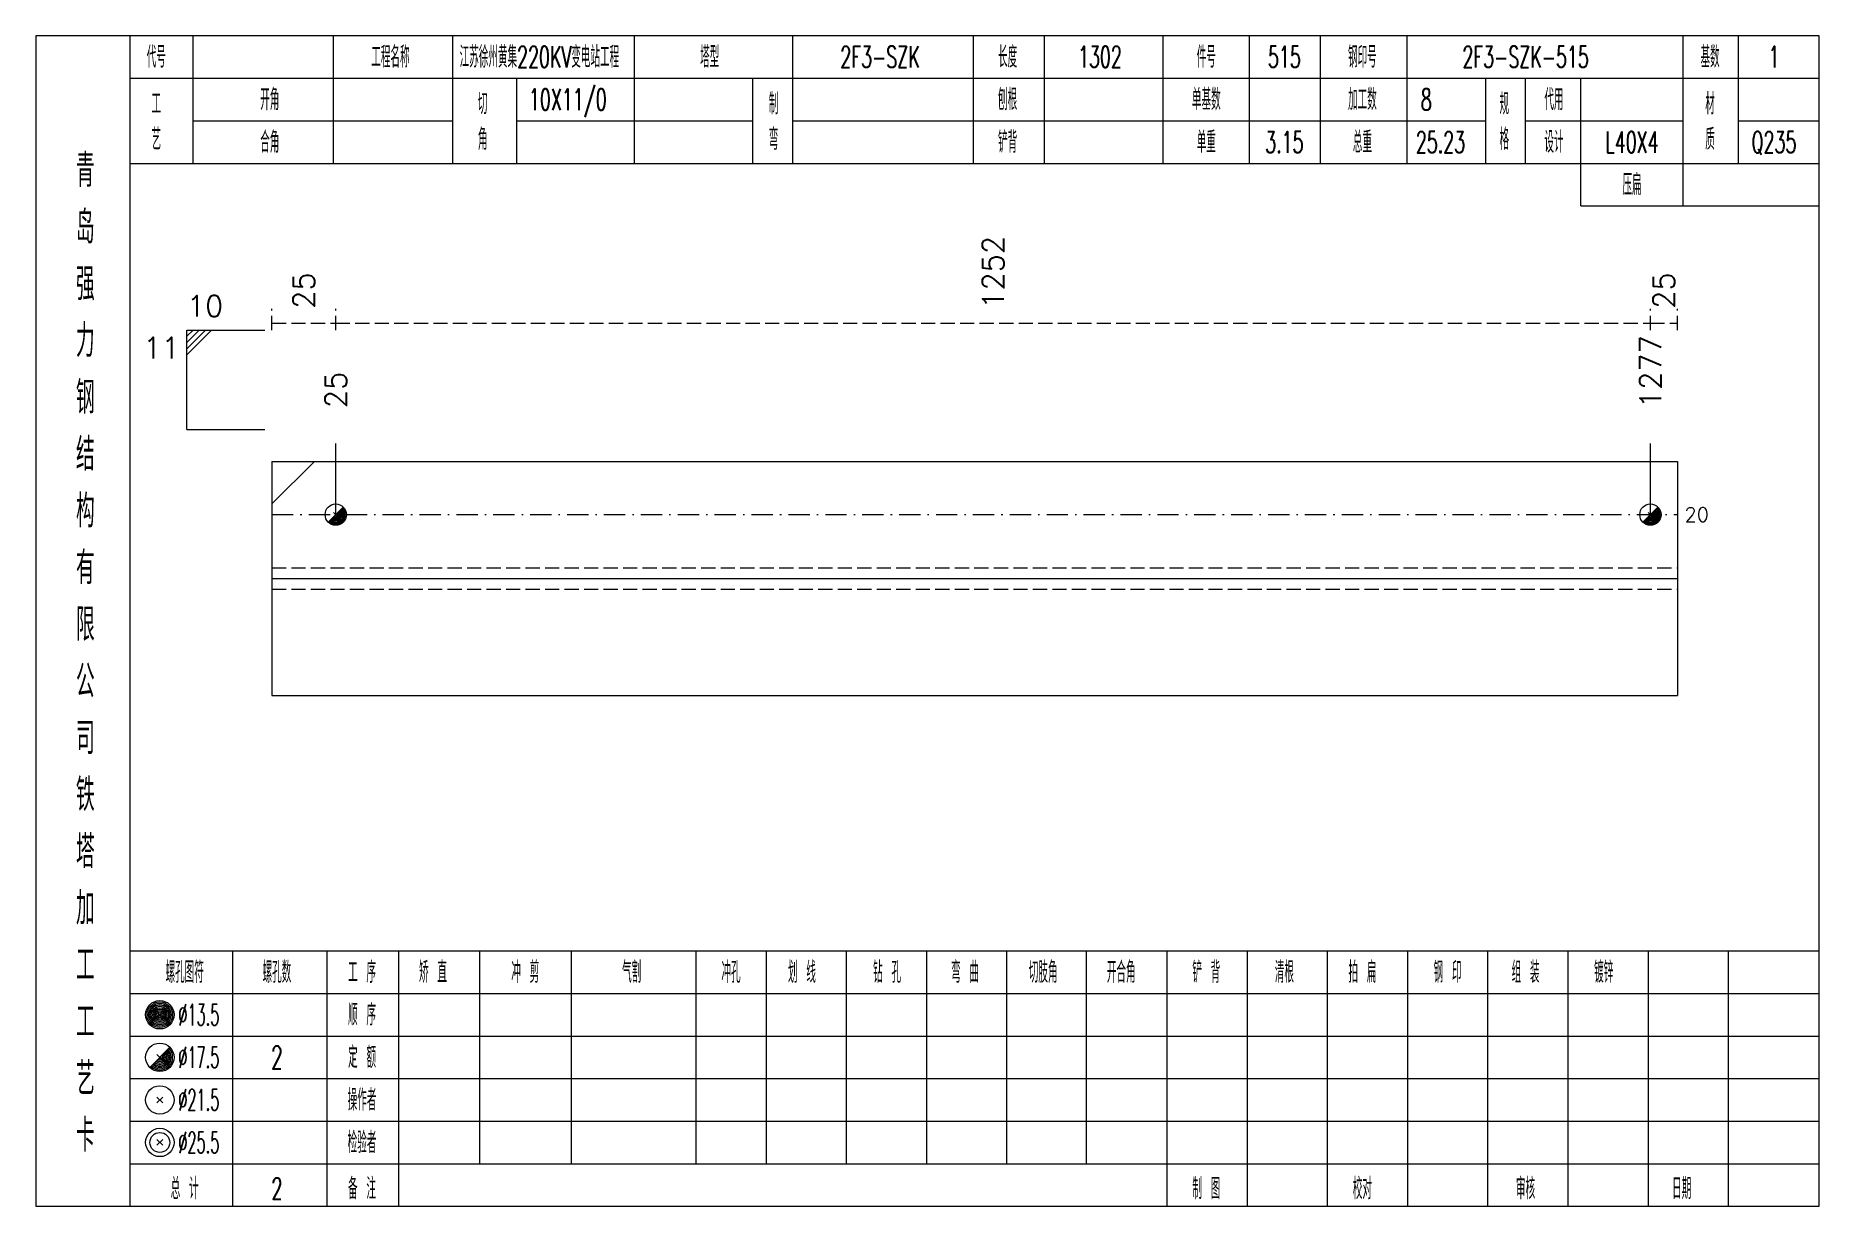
# Model space of a CAD drawing. Extents: x 0 to 4623, y -1159 to 4890.
# Drawn here: x 0 to 251.4, y 2250 to 2415 of the extents above; entities that cross this region are included whole.
import ezdxf
from ezdxf.enums import TextEntityAlignment as Align

# ---------------------------------------------------------------- set-up
doc = ezdxf.new("R2010")
doc.units = 0
doc.header["$MEASUREMENT"] = 0
doc.linetypes.add('一点画线', pattern=[5.2, 3, -1, 0.2, -1])
doc.linetypes.add('虚线', pattern=[2.75, 2, -0.75])
doc.layers.get('0').update_dxf_attribs({"linetype": 'CONTINUOUS', "lineweight": 25})
for name, color, linetype, lineweight in [('1', 7, 'CONTINUOUS', 25), ('4', 7, 'CONTINUOUS', 25), ('5', 7, 'CONTINUOUS', 25)]:
    doc.layers.add(name, color=color, linetype=linetype, lineweight=lineweight)
doc.styles.get("Standard").update_dxf_attribs({"font": 'simplex.shx', "width": 0.7, "height": 3, "bigfont": 'gbhzfs.shx'})

msp = doc.modelspace()

# ---------------------------------------------------------------- texts
at = {"color": 8, "linetype": 'Continuous', "lineweight": 9}
for s, p in [('1252', (134.948, 2376.5)), ('25', (37.8, 2376.5)), ('25', (229.498, 2376.5))]:
    msp.add_text(s, height=3, rotation=90, dxfattribs=at).set_placement(p, align=Align.MIDDLE_LEFT)
at = {"color": 7, "linetype": 'Continuous', "lineweight": 13}
msp.add_text('10', height=3, dxfattribs=at).set_placement((21.3, 2374.5), align=Align.BOTTOM_LEFT)
msp.add_text('11', height=3, dxfattribs=at).set_placement((20.3, 2372.5), align=Align.TOP_RIGHT)
for s, p in [('1277', (227.596, 2362.5)), ('25', (42.3, 2362.5))]:
    msp.add_text(s, height=3, rotation=90, dxfattribs=at).set_placement(p, align=Align.MIDDLE_LEFT)
msp.add_text('20', height=2, dxfattribs=at).set_placement((232.4, 2347.5), align=Align.MIDDLE_LEFT)
at = {"layer": '4', "color": 1, "linetype": 'Continuous', "lineweight": 13}
for s, height, width, p in [('代号', 3, 0.6, (17, 2412)), ('工程名称', 3, 0.6, (50, 2412)), ('江苏徐州黄集220KV变电站工程', 3, 0.6, (71, 2412)), ('塔型', 3, 0.6, (95, 2412)), ('2F3-SZK', 3, 0.6, (119, 2412)), ('长度', 3, 0.6, (137, 2412)), ('1302', 3, 0.6, (150, 2412)), ('件号', 3, 0.6, (165, 2412)), ('515', 3, 0.6, (176, 2412)), ('钢印号', 3, 0.6, (187, 2412)), ('2F3-SZK-515', 3, 0.6, (210, 2412)), ('基数', 3, 0.6, (236, 2412)), ('1', 3, 0.6, (245, 2412)), ('工', 3, 0.6, (17, 2405.4)), ('开角', 3, 0.6, (33, 2406)), ('切', 3, 0.6, (63, 2405.4)), ('10X11/0', 3, 0.6, (75, 2406)), ('制', 3, 0.6, (104, 2405.4)), ('刨根', 3, 0.6, (137, 2406)), ('单基数', 3, 0.6, (165, 2406)), ('加工数', 3, 0.6, (187, 2406)), ('8', 3, 0.6, (196, 2406)), ('规', 3, 0.6, (207, 2405.4)), ('代用', 3, 0.6, (214, 2406)), ('材', 3, 0.6, (236, 2405.4)), ('艺', 3, 0.6, (17, 2400.4)), ('合角', 3, 0.6, (33, 2400)), ('角', 3, 0.6, (63, 2400.4)), ('弯', 3, 0.6, (104, 2400.4)), ('铲背', 3, 0.6, (137, 2400)), ('单重', 3, 0.6, (165, 2400)), ('3.15', 3, 0.6, (176, 2400)), ('总重', 3, 0.6, (187, 2400)), ('25.23', 3, 0.6, (198, 2400)), ('格', 3, 0.6, (207, 2400.4)), ('设计', 3, 0.6, (214, 2400)), ('L40X4', 3, 0.6, (225, 2400)), ('质', 3, 0.6, (236, 2400.4)), ('Q235', 3, 0.6, (245, 2400)), ('青', 4.6, 0.8, (7, 2396)), ('压扁', 3, 0.6, (225, 2394)), ('岛', 4.6, 0.8, (7, 2388)), ('强', 4.6, 0.8, (7, 2380)), ('力', 4.6, 0.8, (7, 2372)), ('钢', 4.6, 0.8, (7, 2364)), ('结', 4.6, 0.8, (7, 2356)), ('构', 4.6, 0.8, (7, 2348)), ('有', 4.6, 0.8, (7, 2340)), ('限', 4.6, 0.8, (7, 2332)), ('公', 4.6, 0.8, (7, 2324)), ('司', 4.6, 0.8, (7, 2316)), ('铁', 4.6, 0.8, (7, 2308)), ('塔', 4.6, 0.8, (7, 2300)), ('加', 4.6, 0.8, (7, 2292)), ('工', 4.6, 0.8, (7, 2284)), ('螺孔图符', 3, 0.6, (21, 2283)), ('螺孔数', 3, 0.6, (34, 2283)), ('工 序', 3, 0.6, (46, 2283)), ('矫 直', 3, 0.6, (56, 2283)), ('冲 剪', 3, 0.6, (69, 2283)), ('气割', 3, 0.6, (84, 2283)), ('冲孔', 3, 0.6, (98, 2283)), ('划 线', 3, 0.6, (108, 2283)), ('钻 孔', 3, 0.6, (120, 2283)), ('弯 曲', 3, 0.6, (131, 2283)), ('切肢角', 3, 0.6, (142, 2283)), ('开合角', 3, 0.6, (153, 2283)), ('铲 背', 3, 0.6, (165, 2283)), ('清根', 3, 0.6, (176, 2283)), ('拍 扁', 3, 0.6, (187, 2283)), ('钢 印', 3, 0.6, (199, 2283)), ('组 装', 3, 0.6, (210, 2283)), ('镀锌', 3, 0.6, (221, 2283)), ('工', 4.6, 0.8, (7, 2276)), ('%%C13.5', 3, 0.5, (23, 2277)), ('顺 序', 3, 0.6, (46, 2277)), ('定 额', 3, 0.6, (46, 2271)), ('艺', 4.6, 0.8, (7, 2268)), ('%%C17.5', 3, 0.5, (23, 2271)), ('2', 3.2, 0.6, (34, 2271)), ('%%C21.5', 3, 0.5, (23, 2265)), ('操作者', 3, 0.6, (46, 2265)), ('卡', 4.6, 0.8, (7, 2260)), ('%%C25.5', 3, 0.5, (23, 2259)), ('检验者', 3, 0.6, (46, 2259)), ('总 计', 3, 0.6, (21, 2252.5)), ('2', 3, 0.6, (34, 2252.5)), ('备 注', 3, 0.6, (46, 2252.5)), ('制 图', 3, 0.6, (165, 2252.5)), ('校对', 3, 0.6, (187, 2252.5)), ('审核', 3, 0.6, (210, 2252.5)), ('日期', 3, 0.6, (232, 2252.5))]:
    msp.add_text(s, height=height, dxfattribs=dict(at, width=width)).set_placement(p, align=Align.MIDDLE_CENTER)

# ---------------------------------------------------------------- blocks, each defined once
blk = doc.blocks.new('孔17.5')
at = {"layer": '5', "color": 7, "linetype": 'Continuous', "lineweight": 13}
for p, q in [((-0.707, -0.707), (0.707, 0.707)), ((-0.2, 0.2), (0.2, -0.2))]:
    blk.add_line(p, q, dxfattribs=at)
blk.add_circle((0, 0), 1, dxfattribs=at)
for radius in [0.9, 0.8, 0.7, 0.6, 0.5, 0.4, 0.3, 0.2, 0.1]:
    blk.add_arc((0, 0), radius, 225, 45, dxfattribs=at)

# ---------------------------------------------------------------- linework, layer by layer
at = {"color": 8, "linetype": '虚线', "lineweight": 9}
for p, q in [((33.3, 2373.5), (33.3, 2376.5)), ((42.3, 2373.5), (42.3, 2376.5)), ((42.3, 2373.5), (42.3, 2376.5)), ((227.596, 2373.5), (227.596, 2376.5)), ((227.596, 2373.5), (227.596, 2376.5)), ((231.4, 2373.5), (231.4, 2376.5)), ((33.3, 2374.5), (42.3, 2374.5)), ((42.3, 2374.5), (227.596, 2374.5)), ((227.596, 2374.5), (231.4, 2374.5))]:
    msp.add_line(p, q, dxfattribs=at)
at = {"color": 7, "linetype": 'Continuous', "lineweight": 13}
for p, q in [((21.3, 2373.5), (32.3, 2373.5)), ((21.3, 2359.5), (21.3, 2373.5)), ((22.175, 2373.5), (21.3, 2372.625)), ((23.05, 2373.5), (21.3, 2371.75)), ((23.925, 2373.5), (21.3, 2370.875)), ((24.8, 2373.5), (21.3, 2370)), ((21.3, 2359.5), (32.3, 2359.5)), ((42.3, 2347.5), (42.3, 2357.5)), ((227.596, 2347.5), (227.596, 2357.5)), ((33.3, 2349), (39.3, 2355))]:
    msp.add_line(p, q, dxfattribs=at)
at = {"color": 7, "linetype": 'Continuous', "lineweight": 18}
for p, q in [((33.3, 2355), (33.3, 2322)), ((33.3, 2355), (231.4, 2355)), ((231.4, 2355), (231.4, 2322)), ((33.3, 2338.5), (231.4, 2338.5))]:
    msp.add_line(p, q, dxfattribs=at)
at = {"color": 3, "linetype": '一点画线', "lineweight": 13}
msp.add_line((33.3, 2347.5), (231.4, 2347.5), dxfattribs=at)
at = {"color": 1, "linetype": '虚线', "lineweight": 18}
for p, q in [((33.3, 2340), (231.4, 2340)), ((33.3, 2337), (231.4, 2337))]:
    msp.add_line(p, q, dxfattribs=at)
at = {"layer": '1', "color": 7, "linetype": 'Continuous', "lineweight": 18}
msp.add_line((33.3, 2322), (231.4, 2322), dxfattribs=at)
at = {"layer": '4', "color": 1, "linetype": 'Continuous', "lineweight": 18}
for p, q in [((13.3, 2250), (13.3, 2415)), ((22.2, 2397), (22.2, 2415)), ((42, 2397), (42, 2415)), ((58.8, 2397), (58.8, 2415)), ((84.4, 2397), (84.4, 2415)), ((106.7, 2397), (106.7, 2415)), ((132.2, 2397), (132.2, 2415)), ((142.2, 2397), (142.2, 2415)), ((158.9, 2397), (158.9, 2415)), ((171.1, 2397), (171.1, 2415)), ((181.1, 2397), (181.1, 2415)), ((193.3, 2397), (193.3, 2415)), ((232.2, 2391), (232.2, 2415)), ((240, 2397), (240, 2415)), ((13.3, 2409), (251.4, 2409)), ((67.8, 2397), (67.8, 2409)), ((101.1, 2397), (101.1, 2409)), ((204.4, 2397), (204.4, 2409)), ((210, 2397), (210, 2409)), ((217.8, 2391), (217.8, 2409)), ((22.2, 2403), (58.8, 2403)), ((67.8, 2403), (101.1, 2403)), ((106.7, 2403), (204.4, 2403)), ((210, 2403), (232.2, 2403)), ((240, 2403), (251.4, 2403)), ((13.3, 2397), (251.4, 2397)), ((217.8, 2391), (251.4, 2391)), ((13.3, 2286), (251.4, 2286)), ((27.8, 2250), (27.8, 2286)), ((41.1, 2250), (41.1, 2286)), ((51.2, 2250), (51.2, 2286)), ((62.6, 2256), (62.6, 2286)), ((75.5, 2256), (75.5, 2286)), ((93.1, 2256), (93.1, 2286)), ((103, 2256), (103, 2286)), ((114.3, 2256), (114.3, 2286)), ((125.6, 2256), (125.6, 2286)), ((136.9, 2256), (136.9, 2286)), ((148.1, 2256), (148.1, 2286)), ((159.5, 2256), (159.5, 2286)), ((170.8, 2256), (170.8, 2286)), ((182.1, 2256), (182.1, 2286)), ((193.4, 2256), (193.4, 2286)), ((204.7, 2256), (204.7, 2286)), ((216, 2256), (216, 2286)), ((227.3, 2256), (227.3, 2286)), ((238.6, 2256), (238.6, 2286)), ((13.3, 2280), (251.4, 2280)), ((13.3, 2274), (251.4, 2274)), ((13.3, 2268), (251.4, 2268)), ((13.3, 2262), (251.4, 2262)), ((13.3, 2256), (251.4, 2256)), ((159.5, 2250), (159.5, 2256)), ((170.8, 2250), (170.8, 2256)), ((182.1, 2250), (182.1, 2256)), ((193.4, 2250), (193.4, 2256)), ((204.7, 2250), (204.7, 2256)), ((216, 2250), (216, 2256)), ((227.3, 2250), (227.3, 2256)), ((238.6, 2250), (238.6, 2256))]:
    msp.add_line(p, q, dxfattribs=at)
at = {"layer": '4', "color": 7, "linetype": 'Continuous', "lineweight": 13}
for p, q in [((17.3, 2276.8), (17.7, 2277.2)), ((17.7, 2276.8), (17.3, 2277.2)), ((16.086, 2269.586), (18.914, 2272.414)), ((17.1, 2271.4), (17.9, 2270.6)), ((17.1, 2264.6), (17.9, 2265.4)), ((17.1, 2265.4), (17.9, 2264.6)), ((17.1, 2258.6), (17.9, 2259.4)), ((17.1, 2259.4), (17.9, 2258.6))]:
    msp.add_line(p, q, dxfattribs=at)
at = {"layer": '4', "color": 1, "linetype": 'Continuous', "lineweight": 18}
msp.add_lwpolyline([(0, 2415), (0, 2250), (251.4, 2250), (251.4, 2415)], close=True, dxfattribs=at)
at = {"layer": '4', "color": 7, "linetype": 'Continuous', "lineweight": 13}
for centre, radius in [((17.5, 2277), 2), ((17.5, 2277), 1.8), ((17.5, 2277), 1.6), ((17.5, 2277), 1.4), ((17.5, 2277), 1.2), ((17.5, 2277), 1), ((17.5, 2277), 0.8), ((17.5, 2277), 0.6), ((17.5, 2277), 0.4), ((17.5, 2277), 0.2), ((17.5, 2271), 2), ((17.5, 2265), 2), ((17.5, 2259), 2), ((17.5, 2259), 1.4)]:
    msp.add_circle(centre, radius, dxfattribs=at)
for radius in [1.8, 1.6, 1.4, 1.2, 1, 0.8, 0.6, 0.4, 0.2]:
    msp.add_arc((17.5, 2271), radius, 225, 45, dxfattribs=at)

# ---------------------------------------------------------------- block references
at = {"color": 7, "linetype": 'Continuous', "lineweight": 13, "xscale": 1.5, "yscale": 1.5, "zscale": 1.5}
for p in [(42.3, 2347.5), (227.596, 2347.5)]:
    msp.add_blockref('孔17.5', p, dxfattribs=at)

msp.set_redraw_order([(e.dxf.handle, doc.entitydb.next_handle()) for e in msp.query("TEXT MTEXT ATTDEF DIMENSION ARC_DIMENSION")])  # texts and dimensions are drawn at this point

doc.saveas('drawing.dxf')
